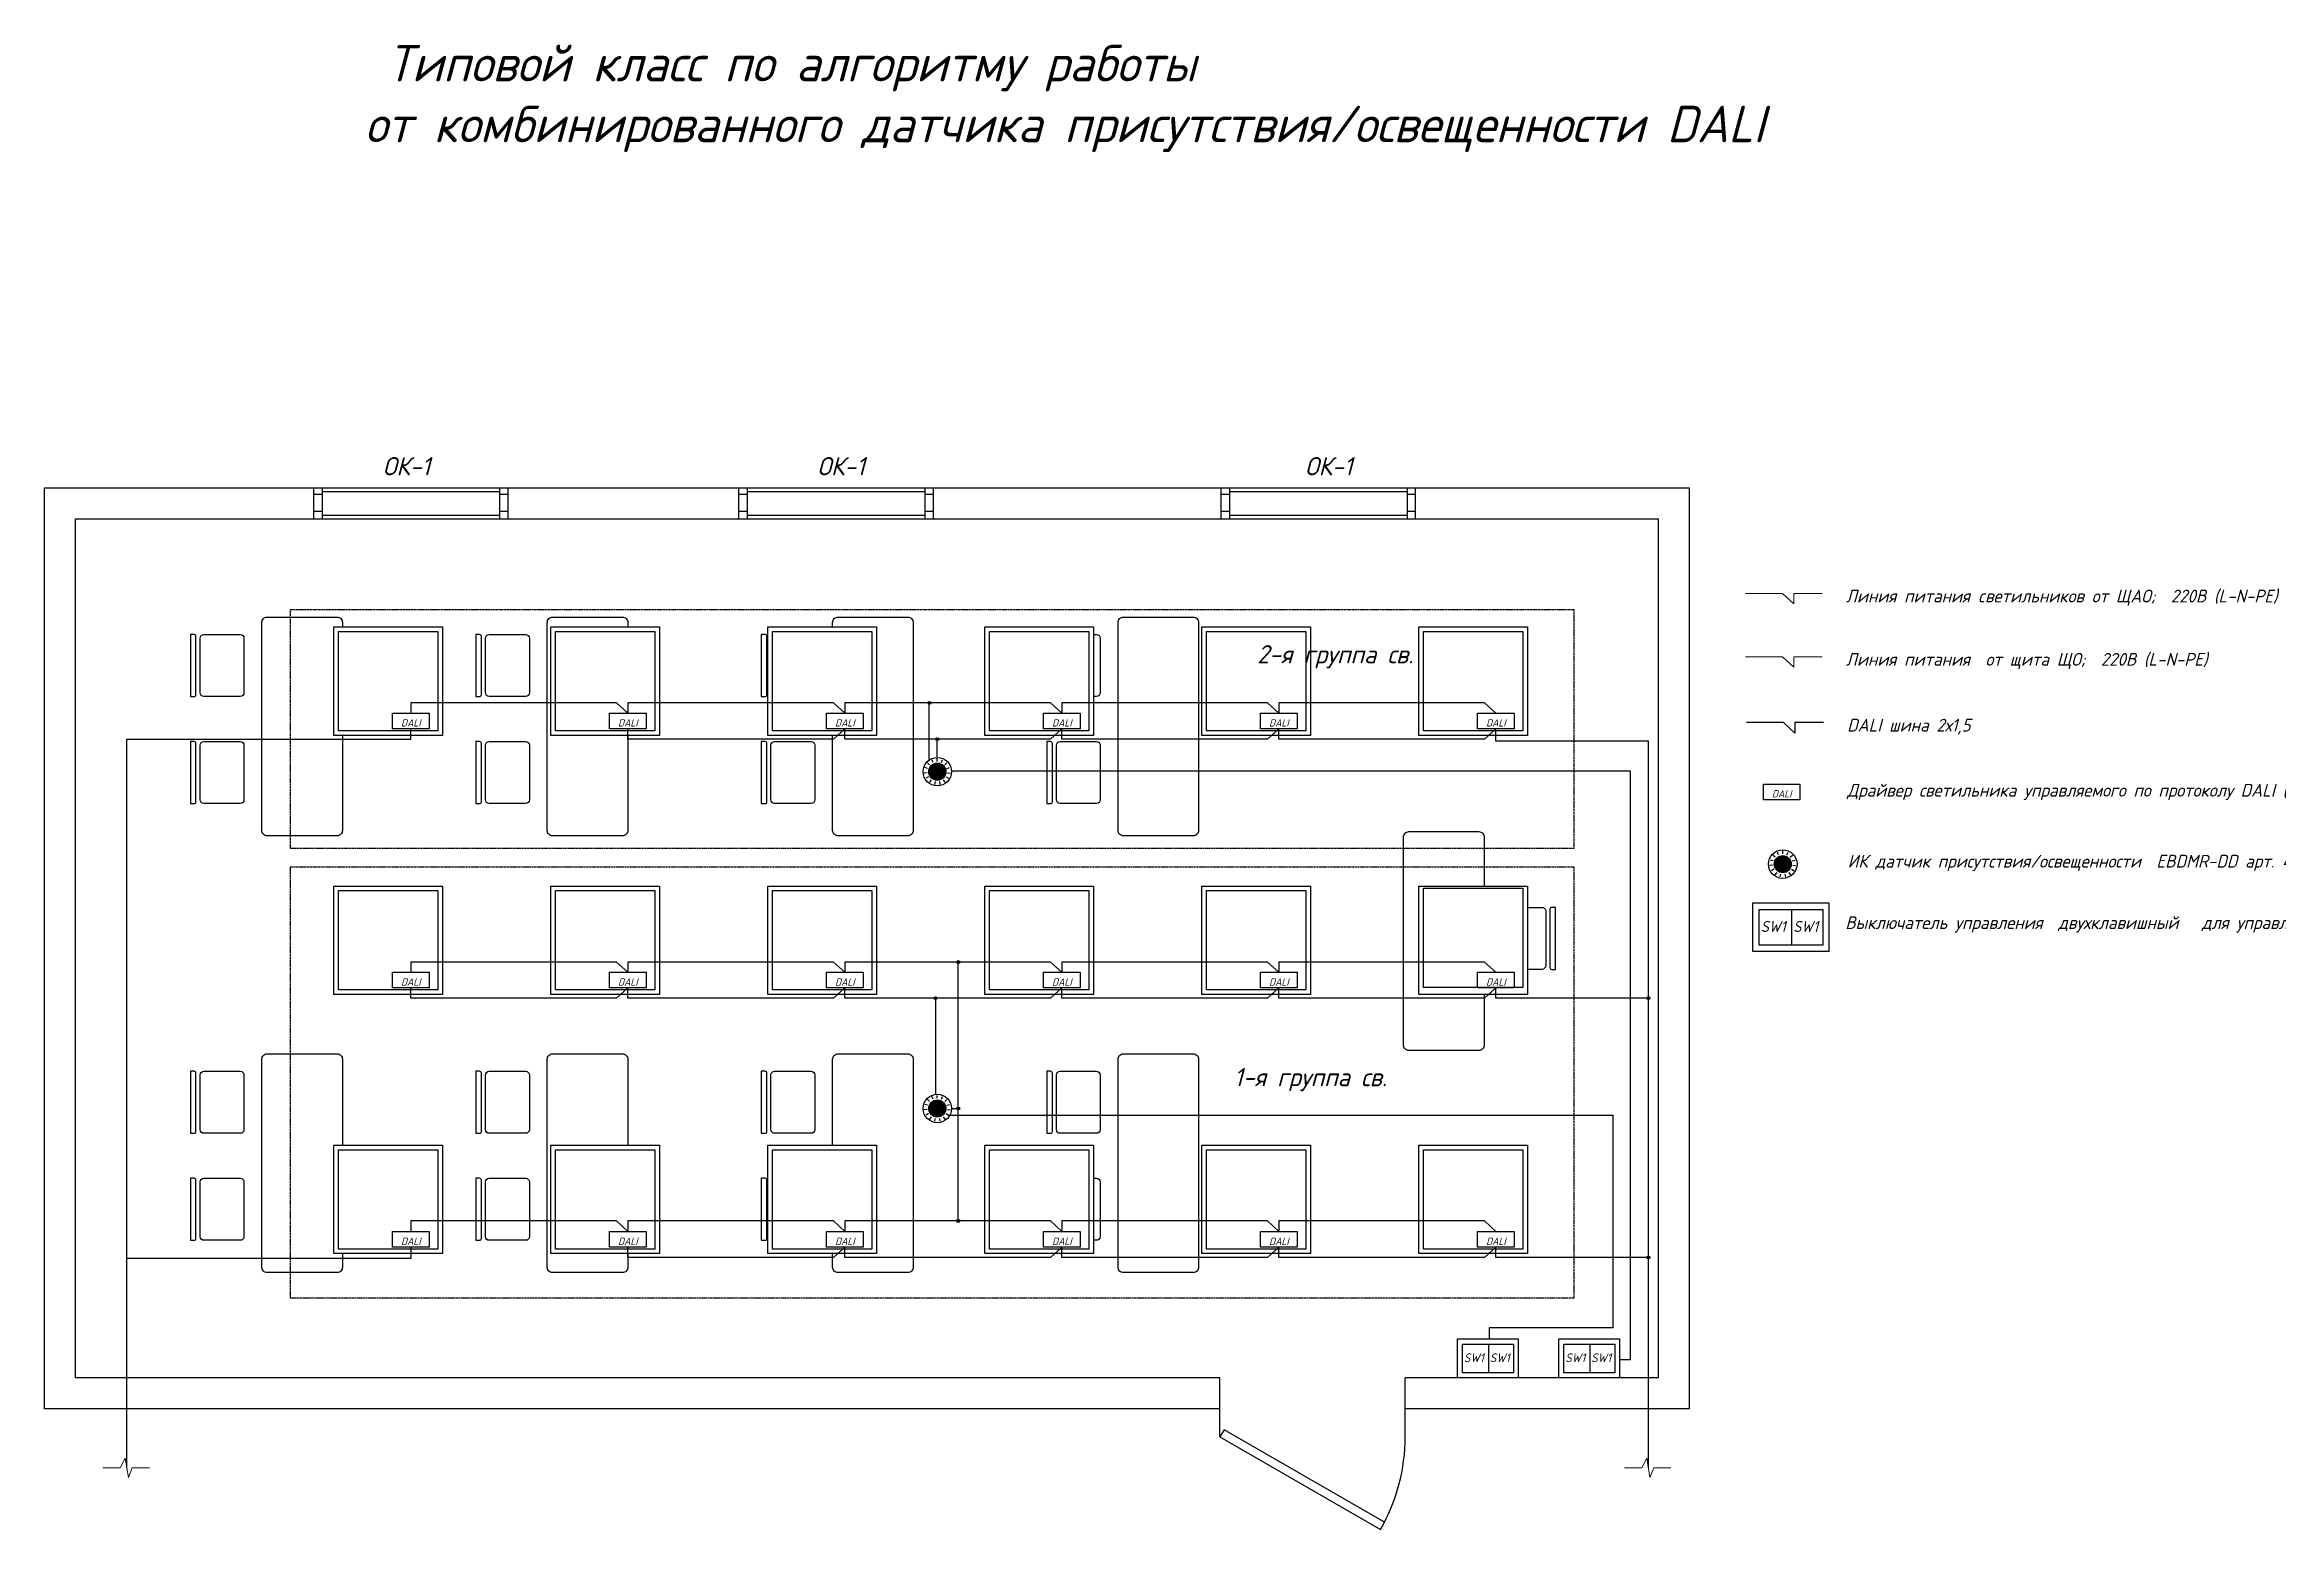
# Model space of a CAD drawing. Header units: millimetres. Extents: x -4896 to 62463, y -11301 to 6998.
# Drawn here: x -574 to 11680, y -2231 to 5910 of the extents above; entities that cross this region are included whole.
import ezdxf

# ---------------------------------------------------------------- set-up
doc = ezdxf.new("R2010")
doc.units = ezdxf.units.MM
doc.linetypes.add('ACAD_ISO02W100', pattern=[15, 12, -3])
doc.layers.add('DALI', color=7, linetype='Continuous', lineweight=5)
doc.layers.add('Описание', color=7, linetype='Continuous', lineweight=5)
doc.layers.add('Рамка', color=250, linetype='Continuous')
doc.styles.add('Мой новый', font='isocpeur.ttf', dxfattribs={"width": 0.955, "oblique": 15})

# ---------------------------------------------------------------- blocks, each defined once
blk = doc.blocks.new('*U2')
for p, q in [((0, 0), (0, 6)), ((40, 0), (40, 6))]:
    blk.add_line(p, q)
blk.add_lwpolyline([(0, 0), (34.64, -20), (35.52, -18.48), (0.88, 1.52)], close=True)
blk.add_arc((0, 0), 40, 330, 0)
blk = doc.blocks.new('DALI_драйвер светильника')
at = {"layer": 'Рамка', "color": 3}
blk.add_lwpolyline([(-100, 43), (100, 43), (100, -43), (-100, -43)], close=True, dxfattribs=at)
at = {"layer": 'Рамка', "color": 3, "insert": (-100, 43), "char_height": 4, "width": 200.47, "attachment_point": 1, "style": 'Мой новый'}
blk.add_mtext('\\pxqc;\\P\\P\\P\\P\\P{\\H10x;DALI}', dxfattribs=at)
blk = doc.blocks.new('*U13')
at = {"layer": 'Рамка', "color": 1}
blk.add_lwpolyline([(0, -8), (0, 8)], dxfattribs=at)
blk = doc.blocks.new('*U14')
at = {"layer": 'Рамка', "color": 0, "linetype": 'ByBlock', "lineweight": -2, "transparency": 16777216}
for p, rotation in [((4295, -114), 23.99999999999999), ((4347, -114), 336), ((4257, -179), 96), ((4260, -152), 72), ((4266, -204), 120), ((4273, -129), 48.00000000000002), ((4283, -224), 144), ((4307, -234), 168.0000000000001), ((4334, -234), 192), ((4358, -224), 216), ((4368, -129), 312), ((4376, -204), 240), ((4381, -152), 288.0000000000001), ((4384, -179), 264)]:
    blk.add_blockref('*U13', p, dxfattribs=dict(at, rotation=rotation))
blk.add_blockref('*U13', (4321, -108), dxfattribs=at)
blk = doc.blocks.new('PD_C360i_24_DUO DALI')
at = {"layer": 'Рамка', "true_color": 0xf8991e}
h = blk.add_hatch(color=30, dxfattribs=at)
h.dxf.hatch_style = 1
h.paths.add_polyline_path([(47, 0, 1), (-47, 0, 1)])
at = {"layer": 'Рамка', "color": 30, "true_color": 0xf8991e}
for radius in [78.2, 47]:
    blk.add_circle((0, 0), radius, dxfattribs=at)
at = {"layer": 'Рамка', "color": 1}
blk.add_blockref('*U14', (-4321, 172), dxfattribs=at)

msp = doc.modelspace()

# ---------------------------------------------------------------- hatches: boundary and pattern name
at = {"layer": 'Рамка'}
h = msp.add_hatch(color=3, dxfattribs=at)
h.dxf.hatch_style = 1
h.paths.add_polyline_path([(4269, 2301), (4285, 2301, 1)])
h.paths.add_polyline_path([(4277, 2301), (4269, 2301, 0.414214), (4277, 2293)])
h.paths.add_polyline_path([(4285, 2301), (4277, 2301), (4277, 2293, 0.414214)])
h = msp.add_hatch(color=1, dxfattribs=at)
h.dxf.hatch_style = 1
h.paths.add_polyline_path([(4313, 2102), (4329, 2102, 1)])
h.paths.add_polyline_path([(4321, 2102), (4313, 2102, 0.414214), (4321, 2095)])
h.paths.add_polyline_path([(4329, 2102), (4321, 2102), (4321, 2095, 0.414214)])
h = msp.add_hatch(color=3, dxfattribs=at)
h.dxf.hatch_style = 1
h.paths.add_polyline_path([(4444, 880), (4428, 880, -1)])
h.paths.add_polyline_path([(4436, 880), (4444, 880, -0.414214), (4436, 872)])
h.paths.add_polyline_path([(4428, 880), (4436, 880), (4436, 872, -0.414214)])
h = msp.add_hatch(color=1, dxfattribs=at)
h.dxf.hatch_style = 1
h.paths.add_polyline_path([(4303, 682), (4318, 682, 1)])
h.paths.add_polyline_path([(4311, 682), (4303, 682, 0.414214), (4311, 674)])
h.paths.add_polyline_path([(4318, 682), (4311, 682), (4311, 674, 0.414214)])
h = msp.add_hatch(color=1, dxfattribs=at)
h.dxf.hatch_style = 1
h.paths.add_polyline_path([(8212, 682), (8228, 682, 1)])
h.paths.add_polyline_path([(8220, 682), (8212, 682, 0.414214), (8220, 674)])
h.paths.add_polyline_path([(8228, 682), (8220, 682), (8220, 674, 0.414214)])
h = msp.add_hatch(color=3, dxfattribs=at)
h.dxf.hatch_style = 1
h.paths.add_polyline_path([(4444, 77), (4428, 77, -1)])
h.paths.add_polyline_path([(4436, 77), (4444, 77, -0.414214), (4436, 69)])
h.paths.add_polyline_path([(4428, 77), (4436, 77), (4436, 69, -0.414214)])
h = msp.add_hatch(color=3, dxfattribs=at)
h.dxf.hatch_style = 1
h.paths.add_polyline_path([(4444, -540), (4428, -540, -1)])
h.paths.add_polyline_path([(4436, -540), (4444, -540, -0.414214), (4436, -548)])
h.paths.add_polyline_path([(4428, -540), (4436, -540), (4436, -548, -0.414214)])
h = msp.add_hatch(color=1, dxfattribs=at)
h.dxf.hatch_style = 1
h.paths.add_polyline_path([(8212, -740), (8228, -740, 1)])
h.paths.add_polyline_path([(8220, -740), (8212, -740, 0.414214), (8220, -748)])
h.paths.add_polyline_path([(8228, -740), (8220, -740), (8220, -748, 0.414214)])

# ---------------------------------------------------------------- linework, layer by layer
at = {"layer": 'DALI', "color": 6}
for points in [[(9017, 2844), (8955, 2901), (8752, 2901), (8752, 2901)], [(9174, 2901), (9174, 2901), (9017, 2901), (9017, 2844)]]:
    msp.add_lwpolyline(points, dxfattribs=at)
at = {"layer": 'DALI', "color": 1}
for points in [[(9017, 2497), (8955, 2553), (8752, 2553), (8752, 2553)], [(9174, 2553), (9174, 2553), (9017, 2553), (9017, 2497)]]:
    msp.add_lwpolyline(points, dxfattribs=at)
at = {"layer": 'DALI'}
for points in [[(-255, -1893), (-159, -1893), (-133, -1841), (-115, -1946), (-94, -1893), (1, -1893)], [(8089, -1893), (8185, -1893), (8211, -1841), (8229, -1946), (8250, -1893), (8344, -1893)]]:
    msp.add_lwpolyline(points, dxfattribs=at)
at = {"layer": 'Рамка', "color": 4}
for p, q in [((902, 3311), (902, 3481)), ((902, 3445), (949, 3445)), ((949, 3311), (949, 3481)), ((949, 3460), (1921, 3460)), ((1921, 3445), (1968, 3445)), ((1968, 3311), (1968, 3481)), ((3233, 3311), (3233, 3481)), ((3233, 3445), (3281, 3445)), ((3281, 3311), (3281, 3481)), ((3281, 3460), (4253, 3460)), ((4253, 3445), (4300, 3445)), ((4300, 3311), (4300, 3481)), ((5877, 3311), (5877, 3481)), ((5877, 3445), (5925, 3445)), ((5925, 3311), (5925, 3481)), ((5925, 3460), (6897, 3460)), ((6897, 3445), (6944, 3445)), ((6944, 3311), (6944, 3481)), ((902, 3352), (949, 3352)), ((949, 3330), (1921, 3330)), ((1921, 3352), (1968, 3352)), ((3233, 3352), (3281, 3352)), ((3281, 3330), (4253, 3330)), ((4253, 3352), (4300, 3352)), ((5877, 3352), (5925, 3352)), ((5925, 3330), (6897, 3330)), ((6897, 3352), (6944, 3352))]:
    msp.add_line(p, q, dxfattribs=at)
at = {"layer": 'Рамка', "color": 1}
for p, q in [((4311, 682), (4311, 166)), ((4311, 166), (4311, 157))]:
    msp.add_line(p, q, dxfattribs=at)
at = {"layer": 'Рамка', "color": 3}
msp.add_line((4399, 77), (4436, 77), dxfattribs=at)
at = {"layer": 'Рамка'}
for points in [[(5871, -1570), (-574, -1570), (-574, 3481), (8444, 3481), (8444, -1570), (6887, -1570)], [(5871, -1400), (-404, -1400), (-404, 3311), (8274, 3311), (8274, -1400), (6887, -1400)], [(5871, -1570), (5871, -1400)], [(6887, -1570), (6887, -1400)]]:
    msp.add_lwpolyline(points, dxfattribs=at)
at = {"layer": 'Рамка', "color": 4}
for points in [[(1921, 3481), (1921, 3311)], [(4253, 3481), (4253, 3311)], [(6897, 3481), (6897, 3311)]]:
    msp.add_lwpolyline(points, dxfattribs=at)
at = {"layer": 'Рамка', "color": 241, "true_color": 0xf7abae}
for points in [[(1059, 2123), (1059, 1602, -0.414214), (1029, 1572), (647, 1572, -0.414214), (617, 1602), (617, 2742, -0.414214), (647, 2772), (1029, 2772, -0.414214), (1059, 2742), (1059, 2714)], [(2624, 2123), (2624, 1602, -0.414214), (2594, 1572), (2212, 1572, -0.414214), (2182, 1602), (2182, 2742, -0.414214), (2212, 2772), (2594, 2772, -0.414214), (2624, 2742), (2624, 2718)], [(3747, 2713), (3747, 2742, -0.414214), (3777, 2772), (4159, 2772, -0.414214), (4189, 2742), (4189, 1602, -0.414214), (4159, 1572), (3777, 1572, -0.414214), (3747, 1602), (3747, 2123)], [(5177, 2676), (5194, 2676, -0.414214), (5214, 2656), (5214, 2356, -0.414214), (5194, 2336), (5177, 2336)], [(7320, 702), (7320, 425, -0.414214), (7290, 395), (6907, 395, -0.414214), (6877, 425), (6877, 1565, -0.414214), (6907, 1595), (7290, 1595, -0.414214), (7320, 1565), (7320, 1297)], [(7557, 1180), (7637, 1180, -0.414214), (7657, 1160), (7657, 860, -0.414214), (7637, 840), (7557, 840, -0.414214), (7557, 840)], [(1059, -719), (1059, -793, -0.414214), (1029, -823), (647, -823, -0.414214), (617, -793), (617, 347, -0.414214), (647, 377), (1029, 377, -0.414214), (1059, 347), (1059, -124)], [(2624, -719), (2624, -793, -0.414214), (2594, -823), (2212, -823, -0.414214), (2182, -793), (2182, 347, -0.414214), (2212, 377), (2594, 377, -0.414214), (2624, 347), (2624, -124)], [(3747, -124), (3747, 347, -0.414214), (3777, 377), (4159, 377, -0.414214), (4189, 347), (4189, -793, -0.414214), (4159, -823), (3777, -823, -0.414214), (3747, -793), (3747, -719)], [(5177, -306), (5194, -306, -0.414214), (5214, -326), (5214, -626, -0.414214), (5194, -646), (5177, -646, -0.414214), (5177, -646), (5177, -646)]]:
    msp.add_lwpolyline(points, format="xyb", dxfattribs=at)
at = {"layer": 'Рамка', "color": 5, "linetype": 'ACAD_ISO02W100'}
for points in [[(775, 2814), (7812, 2814), (7812, 1503), (775, 1503)], [(775, 1403), (7812, 1403), (7812, -963), (775, -963)]]:
    msp.add_lwpolyline(points, close=True, dxfattribs=at)
at = {"layer": 'Рамка'}
for points in [[(1012, 2718), (1607, 2718), (1607, 2123), (1012, 2123)], [(2202, 2718), (2797, 2718), (2797, 2123), (2202, 2123)], [(3392, 2718), (3987, 2718), (3987, 2123), (3392, 2123)], [(4582, 2718), (5177, 2718), (5177, 2123), (4582, 2123)], [(5772, 2718), (6367, 2718), (6367, 2123), (5772, 2123)], [(6962, 2718), (7557, 2718), (7557, 2123), (6962, 2123)], [(1037, 2693), (1582, 2693), (1582, 2148), (1037, 2148)], [(2227, 2693), (2772, 2693), (2772, 2148), (2227, 2148)], [(3417, 2693), (3962, 2693), (3962, 2148), (3417, 2148)], [(4607, 2693), (5152, 2693), (5152, 2148), (4607, 2148)], [(5797, 2693), (6342, 2693), (6342, 2148), (5797, 2148)], [(6987, 2693), (7532, 2693), (7532, 2148), (6987, 2148)], [(1012, 1297), (1607, 1297), (1607, 702), (1012, 702)], [(1037, 1272), (1582, 1272), (1582, 727), (1037, 727)], [(2202, 1297), (2797, 1297), (2797, 702), (2202, 702)], [(2227, 1272), (2772, 1272), (2772, 727), (2227, 727)], [(3392, 1297), (3987, 1297), (3987, 702), (3392, 702)], [(3417, 1272), (3962, 1272), (3962, 727), (3417, 727)], [(4582, 1297), (5177, 1297), (5177, 702), (4582, 702)], [(4607, 1272), (5152, 1272), (5152, 727), (4607, 727)], [(5772, 1297), (6367, 1297), (6367, 702), (5772, 702)], [(5797, 1272), (6342, 1272), (6342, 727), (5797, 727)], [(6962, 1297), (7557, 1297), (7557, 702), (6962, 702)], [(6987, 1285), (7532, 1285), (7532, 740), (6987, 740)], [(1012, -124), (1607, -124), (1607, -719), (1012, -719)], [(1037, -149), (1582, -149), (1582, -694), (1037, -694)], [(2202, -124), (2797, -124), (2797, -719), (2202, -719)], [(2227, -149), (2772, -149), (2772, -694), (2227, -694)], [(3392, -124), (3987, -124), (3987, -719), (3392, -719)], [(3417, -149), (3962, -149), (3962, -694), (3417, -694)], [(4582, -124), (5177, -124), (5177, -719), (4582, -719)], [(4607, -149), (5152, -149), (5152, -694), (4607, -694)], [(5772, -124), (6367, -124), (6367, -719), (5772, -719)], [(5797, -149), (6342, -149), (6342, -694), (5797, -694)], [(6962, -124), (7557, -124), (7557, -719), (6962, -719)], [(6987, -149), (7532, -149), (7532, -694), (6987, -694)]]:
    msp.add_lwpolyline(points, close=True, dxfattribs=at)
at = {"layer": 'Рамка', "color": 241, "true_color": 0xf7abae}
for points in [[(5342, 2772), (5724, 2772, -0.414214), (5754, 2742), (5754, 1602, -0.414214), (5724, 1572), (5342, 1572, -0.414214), (5312, 1602), (5312, 2742, -0.414214)], [(246, 2676), (226, 2676), (226, 2336), (246, 2336, 0.414214), (256, 2346), (256, 2666, 0.414214)], [(519, 2656), (519, 2356, -0.414214), (499, 2336), (299, 2336, -0.414214), (279, 2356), (279, 2656, -0.414214), (299, 2676), (499, 2676, -0.414214)], [(1811, 2676), (1791, 2676), (1791, 2336), (1811, 2336, 0.414214), (1821, 2346), (1821, 2666, 0.414214)], [(2084, 2656), (2084, 2356, -0.414214), (2064, 2336), (1864, 2336, -0.414214), (1844, 2356), (1844, 2656, -0.414214), (1864, 2676), (2064, 2676, -0.414214)], [(3377, 2676), (3356, 2676), (3356, 2336), (3377, 2336, 0.414214), (3387, 2346), (3387, 2666, 0.414214)], [(246, 2089), (226, 2089), (226, 1749), (246, 1749, 0.414214), (256, 1759), (256, 2079, 0.414214)], [(519, 2069), (519, 1769, -0.414214), (499, 1749), (299, 1749, -0.414214), (279, 1769), (279, 2069, -0.414214), (299, 2089), (499, 2089, -0.414214)], [(1811, 2089), (1791, 2089), (1791, 1749), (1811, 1749, 0.414214), (1821, 1759), (1821, 2079, 0.414214)], [(2084, 2069), (2084, 1769, -0.414214), (2064, 1749), (1864, 1749, -0.414214), (1844, 1769), (1844, 2069, -0.414214), (1864, 2089), (2064, 2089, -0.414214)], [(3377, 2089), (3356, 2089), (3356, 1749), (3377, 1749, 0.414214), (3387, 1759), (3387, 2079, 0.414214)], [(3649, 2069), (3649, 1769, -0.414214), (3629, 1749), (3429, 1749, -0.414214), (3409, 1769), (3409, 2069, -0.414214), (3429, 2089), (3629, 2089, -0.414214)], [(4942, 2089), (4921, 2089), (4921, 1749), (4942, 1749, 0.414214), (4952, 1759), (4952, 2079, 0.414214)], [(5214, 2069), (5214, 1769, -0.414214), (5194, 1749), (4994, 1749, -0.414214), (4974, 1769), (4974, 2069, -0.414214), (4994, 2089), (5194, 2089, -0.414214)], [(7690, 840), (7710, 840), (7710, 1180), (7690, 1180, 0.414214), (7680, 1170), (7680, 850, 0.414214)], [(5342, 377), (5724, 377, -0.414214), (5754, 347), (5754, -793, -0.414214), (5724, -823), (5342, -823, -0.414214), (5312, -793), (5312, 347, -0.414214)], [(246, 281), (226, 281), (226, -59), (246, -59, 0.414214), (256, -49), (256, 271, 0.414214)], [(519, 261), (519, -39, -0.414214), (499, -59), (299, -59, -0.414214), (279, -39), (279, 261, -0.414214), (299, 281), (499, 281, -0.414214)], [(1811, 281), (1791, 281), (1791, -59), (1811, -59, 0.414214), (1821, -49), (1821, 271, 0.414214)], [(2084, 261), (2084, -39, -0.414214), (2064, -59), (1864, -59, -0.414214), (1844, -39), (1844, 261, -0.414214), (1864, 281), (2064, 281, -0.414214)], [(3377, 281), (3356, 281), (3356, -59), (3377, -59, 0.414214), (3387, -49), (3387, 271, 0.414214)], [(3649, 261), (3649, -39, -0.414214), (3629, -59), (3429, -59, -0.414214), (3409, -39), (3409, 261, -0.414214), (3429, 281), (3629, 281, -0.414214)], [(4942, 281), (4921, 281), (4921, -59), (4942, -59, 0.414214), (4952, -49), (4952, 271, 0.414214)], [(5214, 261), (5214, -39, -0.414214), (5194, -59), (4994, -59, -0.414214), (4974, -39), (4974, 261, -0.414214), (4994, 281), (5194, 281, -0.414214)], [(246, -306), (226, -306), (226, -646), (246, -646, 0.414214), (256, -636), (256, -316, 0.414214)], [(519, -326), (519, -626, -0.414214), (499, -646), (299, -646, -0.414214), (279, -626), (279, -326, -0.414214), (299, -306), (499, -306, -0.414214)], [(1811, -306), (1791, -306), (1791, -646), (1811, -646, 0.414214), (1821, -636), (1821, -316, 0.414214)], [(2084, -326), (2084, -626, -0.414214), (2064, -646), (1864, -646, -0.414214), (1844, -626), (1844, -326, -0.414214), (1864, -306), (2064, -306, -0.414214)], [(3377, -306), (3356, -306), (3356, -646), (3377, -646, 0.414214), (3387, -636), (3387, -316, 0.414214)]]:
    msp.add_lwpolyline(points, format="xyb", close=True, dxfattribs=at)
at = {"layer": 'Рамка', "color": 3}
for points in [[(2624, 2244), (2562, 2301), (1434, 2301), (1434, 2244)], [(3814, 2244), (3752, 2301), (2624, 2301), (2624, 2244)], [(5004, 2244), (4942, 2301), (3814, 2301), (3814, 2244)], [(4277, 1990), (4277, 1990), (4277, 2301)], [(6194, 2244), (6132, 2301), (5004, 2301), (5004, 2244)], [(7384, 2244), (7322, 2301), (6194, 2301), (6194, 2244)], [(9023, 2136), (8961, 2193), (8758, 2193), (8758, 2193)], [(9180, 2193), (9180, 2193), (9023, 2193), (9023, 2136)], [(2624, 824), (2562, 880), (1434, 880), (1434, 824)], [(3814, 824), (3752, 880), (2624, 880), (2624, 824)], [(5004, 824), (4942, 880), (3814, 880), (3814, 824)], [(4436, -540), (4436, -540), (4436, 880)], [(6194, 824), (6132, 880), (5004, 880), (5004, 824)], [(7384, 824), (7322, 880), (6194, 880), (6194, 824)], [(2624, -597), (2562, -540), (1434, -540), (1434, -597)], [(3814, -597), (3752, -540), (2624, -540), (2624, -597)], [(5004, -597), (4942, -540), (3814, -540), (3814, -597)], [(6194, -597), (6132, -540), (5004, -540), (5004, -597)], [(7384, -597), (7322, -540), (6194, -540), (6194, -597)]]:
    msp.add_lwpolyline(points, dxfattribs=at)
at = {"layer": 'Рамка', "color": 6}
for points in [[(-124, -1894), (-124, 2102), (1434, 2102), (1434, 2159)], [(1434, -683), (1434, -746), (-124, -746)]]:
    msp.add_lwpolyline(points, dxfattribs=at)
at = {"layer": 'Рамка', "color": 1}
for points in [[(3814, 2159), (3752, 2102), (2624, 2102), (2624, 2159)], [(5004, 2159), (4942, 2102), (3814, 2102), (3814, 2159)], [(4321, 2006), (4321, 2102)], [(6194, 2159), (6132, 2102), (5004, 2102), (5004, 2159)], [(7384, 2159), (7322, 2102), (6194, 2102), (6194, 2159)], [(8220, 2091), (8220, 2091), (7384, 2091), (7384, 2148)], [(8220, -1894), (8220, 2091), (8220, 2091), (8220, 2091)], [(2624, 738), (2562, 682), (1434, 682), (1434, 738)], [(3814, 738), (3752, 682), (2624, 682), (2624, 738)], [(5004, 738), (4942, 682), (3814, 682), (3814, 738)], [(6194, 738), (6132, 682), (5004, 682), (5004, 738)], [(7384, 738), (7322, 682), (6194, 682), (6194, 738)], [(8220, 682), (8220, 682), (7384, 682), (7384, 738)], [(3814, -683), (3752, -740), (2624, -740), (2624, -683)], [(5004, -683), (4942, -740), (3814, -740), (3814, -683)], [(6194, -683), (6132, -740), (5004, -740), (5004, -683)], [(7384, -683), (7322, -740), (6194, -740), (6194, -683)], [(8220, -740), (8220, -740), (7384, -740), (7384, -683)]]:
    msp.add_lwpolyline(points, dxfattribs=at)
at = {"layer": 'Рамка', "color": 2}
for points in [[(4401, 1928), (8121, 1928), (8121, -1302)], [(4382, 41), (8026, 41), (8026, -1126), (7348, -1126), (7348, -1187)], [(8121, -1302), (8062, -1302)]]:
    msp.add_lwpolyline(points, dxfattribs=at)
for points in [[(8793, 1204), (9209, 1204), (9209, 937), (8793, 937)], [(8828, 1169), (9177, 1169), (9177, 972), (8828, 972)], [(7173, -1187), (7506, -1187), (7506, -1400), (7173, -1400)], [(7201, -1215), (7481, -1215), (7481, -1372), (7201, -1372)], [(7729, -1187), (8062, -1187), (8062, -1400), (7729, -1400)], [(7757, -1215), (8037, -1215), (8037, -1372), (7757, -1372)]]:
    msp.add_lwpolyline(points, close=True, dxfattribs=at)
at = {"layer": 'Рамка', "color": 40, "true_color": 0xf8d731}
for points in [[(9005, 1169), (9005, 972)], [(7343, -1215), (7343, -1372)], [(7899, -1215), (7899, -1372)]]:
    msp.add_lwpolyline(points, dxfattribs=at)
at = {"layer": 'Рамка', "color": 3}
for centre in [(4277, 2301), (4436, 880), (4436, 77), (4436, -540)]:
    msp.add_circle(centre, 7.81, dxfattribs=at)
at = {"layer": 'Рамка', "color": 1}
for centre in [(4321, 2102), (4311, 682), (8220, 682), (8220, -740)]:
    msp.add_circle(centre, 7.81, dxfattribs=at)

# ---------------------------------------------------------------- block references
at = {"layer": 'Рамка'}
for p in [(1434, 2202), (2624, 2202), (3814, 2202), (5004, 2202), (6194, 2202), (7384, 2202), (8951, 1813), (1434, 781), (2624, 781), (3814, 781), (5004, 781), (6194, 781), (7384, 781), (1434, -641), (2624, -641), (3814, -641), (5004, -641), (6194, -641), (7384, -641)]:
    msp.add_blockref('DALI_драйвер светильника', p, dxfattribs=at)
at = {"layer": 'Рамка', "color": 1}
for p in [(4321, 1924), (8957, 1417), (4321, 77)]:
    msp.add_blockref('PD_C360i_24_DUO DALI', p, dxfattribs=at)
at = {"layer": 'Рамка', "xscale": 25.4, "yscale": 25.4, "zscale": 25.4}
msp.add_blockref('*U2', (5871, -1723), dxfattribs=at)

# ---------------------------------------------------------------- texts
at = {"layer": 'Описание', "attachment_point": 1, "style": 'Мой новый'}
for s, insert, char_height, width in [('Линия питания cветильников от ЩАО;  220В (L-N-PE)', (9303, 2922), 70, 2785.19), ('2-я группа св.', (6075, 2618), 100, 1077.23), ('Линия питания  от щита ЩО;  220В (L-N-PE)', (9303, 2575), 70, 4438.96), ('DALI шина 2х1,5', (9310, 2214), 70, 818.4), ('Драйвер светильника управляемого по протоколу DALI (модификации HFD).  OTR/R LED 595 HFD 4000K арт. 1204000110', (9310, 1857), 70, 5411.84), ('ИК датчик присутствия/освещенности  EBDMR-DD арт. 4911006160', (9313, 1468), 70, 3138.85), ('SW1', (8836, 1105), 60, 157.43), ('SW1', (9014, 1105), 60, 157.43), ('Выключатель управления  двухклавишный   для управления осв. \\~( с самовозвратом )', (9300, 1131), 70, 5802.92), ('1-я группа св.', (5948, 299), 100, 1077.23)]:
    msp.add_mtext(s, dxfattribs=dict(at, insert=insert, char_height=char_height, width=width))
at = {"layer": 'Рамка', "color": 1, "insert": (1182, 5909), "char_height": 200, "width": 9091.02, "attachment_point": 1, "style": 'Мой новый'}
msp.add_mtext(' Типовой класс по алгоритму работы \\Pот комбинированного датчика присутствия/освещенности DALI', dxfattribs=at)
at = {"layer": 'Рамка', "width": 157.43, "attachment_point": 1, "style": 'Мой новый'}
for s, insert, char_height in [('ОК-1', (1280, 3649), 100), ('ОК-1', (3663, 3649), 100), ('ОК-1', (6337, 3649), 100), ('SW1', (7208, -1266), 48), ('SW1', (7350, -1266), 48), ('SW1', (7764, -1266), 48), ('SW1', (7906, -1266), 48)]:
    msp.add_mtext(s, dxfattribs=dict(at, insert=insert, char_height=char_height))

doc.saveas('drawing.dxf')
